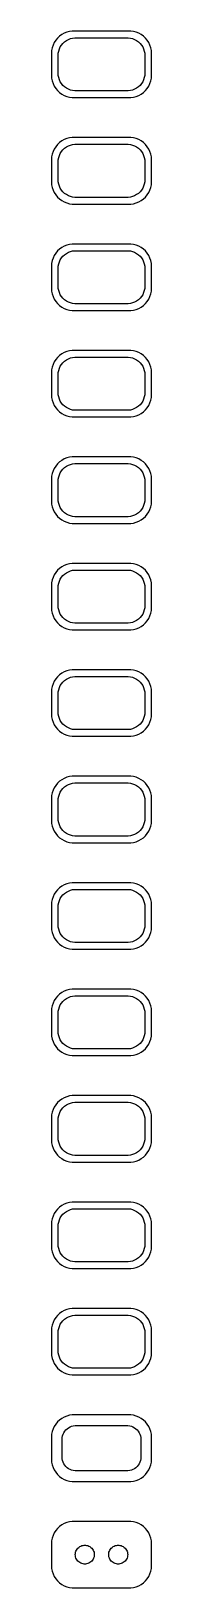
# Model space of a CAD drawing. Header units: metres. Extents: x -11 to 11, y 353 to 703.
import ezdxf

# ---------------------------------------------------------------- set-up
doc = ezdxf.new("R2010")
doc.units = ezdxf.units.M

msp = doc.modelspace()

# ---------------------------------------------------------------- linework, layer by layer
for p, q in [((-9.43712, 702.353), (-9.89484, 701.923)), ((-8.92912, 702.722), (-9.43712, 702.353)), ((-8.37889, 703.024), (-8.92912, 702.722)), ((-7.79507, 703.255), (-8.37889, 703.024)), ((-7.1869, 703.411), (-7.79507, 703.255)), ((-6.56395, 703.49), (-7.1869, 703.411)), ((6.56395, 703.49), (-6.56395, 703.49)), ((-6.49951, 701.929), (-6.00116, 701.992)), ((-6.00116, 701.992), (6.00116, 701.992)), ((6.00116, 701.992), (6.49951, 701.929)), ((7.1869, 703.411), (6.56395, 703.49)), ((7.79507, 703.255), (7.1869, 703.411)), ((8.37889, 703.024), (7.79507, 703.255)), ((8.92912, 702.722), (8.37889, 703.024)), ((9.43712, 702.353), (8.92912, 702.722)), ((9.89484, 701.923), (9.43712, 702.353)), ((-11.2106, 699.127), (-11.25, 698.5)), ((-11.25, 698.5), (-11.25, 693.5)), ((-11.0929, 699.743), (-11.2106, 699.127)), ((-10.8989, 700.341), (-11.0929, 699.743)), ((-10.6315, 700.909), (-10.8989, 700.341)), ((-10.2951, 701.439), (-10.6315, 700.909)), ((-9.89484, 701.923), (-10.2951, 701.439)), ((-9.75, 698), (-9.71844, 698.501)), ((-9.71844, 698.501), (-9.62433, 698.995)), ((-9.62433, 698.995), (-9.4691, 699.472)), ((-9.4691, 699.472), (-9.25522, 699.927)), ((-9.25522, 699.927), (-8.98605, 700.351)), ((-8.98605, 700.351), (-8.66586, 700.738)), ((-8.66586, 700.738), (-8.29968, 701.082)), ((-8.29968, 701.082), (-7.8933, 701.377)), ((-7.8933, 701.377), (-7.45311, 701.619)), ((-7.45311, 701.619), (-6.98605, 701.804)), ((-6.98605, 701.804), (-6.49951, 701.929)), ((6.49951, 701.929), (6.98605, 701.804)), ((6.98605, 701.804), (7.45311, 701.619)), ((7.45311, 701.619), (7.8933, 701.377)), ((7.8933, 701.377), (8.29968, 701.082)), ((8.29968, 701.082), (8.66586, 700.738)), ((8.66586, 700.738), (8.98605, 700.351)), ((8.98605, 700.351), (9.25522, 699.927)), ((9.25522, 699.927), (9.4691, 699.472)), ((9.4691, 699.472), (9.62433, 698.995)), ((9.62433, 698.995), (9.71844, 698.501)), ((9.71844, 698.501), (9.75, 698)), ((10.2951, 701.439), (9.89484, 701.923)), ((10.6315, 700.909), (10.2951, 701.439)), ((10.8989, 700.341), (10.6315, 700.909)), ((11.0929, 699.743), (10.8989, 700.341)), ((11.2106, 699.127), (11.0929, 699.743)), ((11.25, 698.5), (11.2106, 699.127)), ((11.25, 693.5), (11.25, 698.5)), ((-9.75, 694), (-9.75, 698)), ((9.75, 698), (9.75, 694)), ((-11.25, 693.5), (-11.2106, 692.873)), ((-11.2106, 692.873), (-11.0929, 692.257)), ((-11.0929, 692.257), (-10.8989, 691.659)), ((-10.8989, 691.659), (-10.6315, 691.091)), ((-9.71844, 693.499), (-9.75, 694)), ((-9.62433, 693.005), (-9.71844, 693.499)), ((-9.4691, 692.528), (-9.62433, 693.005)), ((-9.25522, 692.073), (-9.4691, 692.528)), ((-8.98605, 691.649), (-9.25522, 692.073)), ((-8.66586, 691.262), (-8.98605, 691.649)), ((8.98605, 691.649), (8.66586, 691.262)), ((9.25522, 692.073), (8.98605, 691.649)), ((9.4691, 692.528), (9.25522, 692.073)), ((9.62433, 693.005), (9.4691, 692.528)), ((9.71844, 693.499), (9.62433, 693.005)), ((9.75, 694), (9.71844, 693.499)), ((10.6315, 691.091), (10.8989, 691.659)), ((10.8989, 691.659), (11.0929, 692.257)), ((11.0929, 692.257), (11.2106, 692.873)), ((11.2106, 692.873), (11.25, 693.5)), ((-10.6315, 691.091), (-10.2951, 690.561)), ((-10.2951, 690.561), (-9.89484, 690.077)), ((-9.89484, 690.077), (-9.43712, 689.647)), ((-9.43712, 689.647), (-8.92912, 689.278)), ((-8.92912, 689.278), (-8.37889, 688.976)), ((-8.29968, 690.918), (-8.66586, 691.262)), ((-8.37889, 688.976), (-7.79507, 688.745)), ((-7.8933, 690.623), (-8.29968, 690.918)), ((-7.45311, 690.381), (-7.8933, 690.623)), ((-7.79507, 688.745), (-7.1869, 688.589)), ((-6.98605, 690.196), (-7.45311, 690.381)), ((-7.1869, 688.589), (-6.56395, 688.51)), ((-6.49951, 690.071), (-6.98605, 690.196)), ((-6.56395, 688.51), (6.56395, 688.51)), ((-6.00116, 690.008), (-6.49951, 690.071)), ((6.00116, 690.008), (-6.00116, 690.008)), ((6.49951, 690.071), (6.00116, 690.008)), ((6.98605, 690.196), (6.49951, 690.071)), ((6.56395, 688.51), (7.1869, 688.589)), ((7.45311, 690.381), (6.98605, 690.196)), ((7.1869, 688.589), (7.79507, 688.745)), ((7.8933, 690.623), (7.45311, 690.381)), ((7.79507, 688.745), (8.37889, 688.976)), ((8.29968, 690.918), (7.8933, 690.623)), ((8.66586, 691.262), (8.29968, 690.918)), ((8.37889, 688.976), (8.92912, 689.278)), ((8.92912, 689.278), (9.43712, 689.647)), ((9.43712, 689.647), (9.89484, 690.077)), ((9.89484, 690.077), (10.2951, 690.561)), ((10.2951, 690.561), (10.6315, 691.091)), ((-10.2951, 677.439), (-10.6315, 676.909)), ((-9.89484, 677.923), (-10.2951, 677.439)), ((-9.43712, 678.353), (-9.89484, 677.923)), ((-8.92912, 678.722), (-9.43712, 678.353)), ((-8.37889, 679.024), (-8.92912, 678.722)), ((-7.79507, 679.255), (-8.37889, 679.024)), ((-7.8933, 677.377), (-7.45311, 677.619)), ((-7.1869, 679.411), (-7.79507, 679.255)), ((-7.45311, 677.619), (-6.98605, 677.804)), ((-6.56395, 679.49), (-7.1869, 679.411)), ((-6.98605, 677.804), (-6.49951, 677.929)), ((6.56395, 679.49), (-6.56395, 679.49)), ((-6.49951, 677.929), (-6.00116, 677.992)), ((-6.00116, 677.992), (6.00116, 677.992)), ((6.00116, 677.992), (6.49951, 677.929)), ((6.49951, 677.929), (6.98605, 677.804)), ((7.1869, 679.411), (6.56395, 679.49)), ((6.98605, 677.804), (7.45311, 677.619)), ((7.79507, 679.255), (7.1869, 679.411)), ((7.45311, 677.619), (7.8933, 677.377)), ((8.37889, 679.024), (7.79507, 679.255)), ((8.92912, 678.722), (8.37889, 679.024)), ((9.43712, 678.353), (8.92912, 678.722)), ((9.89484, 677.923), (9.43712, 678.353)), ((10.2951, 677.439), (9.89484, 677.923)), ((10.6315, 676.909), (10.2951, 677.439)), ((-11.2106, 675.127), (-11.25, 674.5)), ((-11.25, 674.5), (-11.25, 669.5)), ((-11.0929, 675.743), (-11.2106, 675.127)), ((-10.8989, 676.341), (-11.0929, 675.743)), ((-10.6315, 676.909), (-10.8989, 676.341)), ((-9.75, 674), (-9.71844, 674.501)), ((-9.75, 670), (-9.75, 674)), ((-9.71844, 674.501), (-9.62433, 674.995)), ((-9.62433, 674.995), (-9.4691, 675.472)), ((-9.4691, 675.472), (-9.25522, 675.927)), ((-9.25522, 675.927), (-8.98605, 676.351)), ((-8.98605, 676.351), (-8.66586, 676.738)), ((-8.66586, 676.738), (-8.29968, 677.082)), ((-8.29968, 677.082), (-7.8933, 677.377)), ((7.8933, 677.377), (8.29968, 677.082)), ((8.29968, 677.082), (8.66586, 676.738)), ((8.66586, 676.738), (8.98605, 676.351)), ((8.98605, 676.351), (9.25522, 675.927)), ((9.25522, 675.927), (9.4691, 675.472)), ((9.4691, 675.472), (9.62433, 674.995)), ((9.62433, 674.995), (9.71844, 674.501)), ((9.71844, 674.501), (9.75, 674)), ((9.75, 674), (9.75, 670)), ((10.8989, 676.341), (10.6315, 676.909)), ((11.0929, 675.743), (10.8989, 676.341)), ((11.2106, 675.127), (11.0929, 675.743)), ((11.25, 674.5), (11.2106, 675.127)), ((11.25, 669.5), (11.25, 674.5)), ((-11.25, 669.5), (-11.2106, 668.873)), ((-11.2106, 668.873), (-11.0929, 668.257)), ((-11.0929, 668.257), (-10.8989, 667.659)), ((-10.8989, 667.659), (-10.6315, 667.091)), ((-10.6315, 667.091), (-10.2951, 666.561)), ((-9.71844, 669.499), (-9.75, 670)), ((-9.62433, 669.005), (-9.71844, 669.499)), ((-9.4691, 668.528), (-9.62433, 669.005)), ((-9.25522, 668.073), (-9.4691, 668.528)), ((-8.98605, 667.649), (-9.25522, 668.073)), ((-8.66586, 667.262), (-8.98605, 667.649)), ((-8.29968, 666.918), (-8.66586, 667.262)), ((-7.8933, 666.623), (-8.29968, 666.918)), ((8.29968, 666.918), (7.8933, 666.623)), ((8.66586, 667.262), (8.29968, 666.918)), ((8.98605, 667.649), (8.66586, 667.262)), ((9.25522, 668.073), (8.98605, 667.649)), ((9.4691, 668.528), (9.25522, 668.073)), ((9.62433, 669.005), (9.4691, 668.528)), ((9.71844, 669.499), (9.62433, 669.005)), ((9.75, 670), (9.71844, 669.499)), ((10.2951, 666.561), (10.6315, 667.091)), ((10.6315, 667.091), (10.8989, 667.659)), ((10.8989, 667.659), (11.0929, 668.257)), ((11.0929, 668.257), (11.2106, 668.873)), ((11.2106, 668.873), (11.25, 669.5)), ((-10.2951, 666.561), (-9.89484, 666.077)), ((-9.89484, 666.077), (-9.43712, 665.647)), ((-9.43712, 665.647), (-8.92912, 665.278)), ((-8.92912, 665.278), (-8.37889, 664.976)), ((-8.37889, 664.976), (-7.79507, 664.745)), ((-7.45311, 666.381), (-7.8933, 666.623)), ((-7.79507, 664.745), (-7.1869, 664.589)), ((-6.98605, 666.196), (-7.45311, 666.381)), ((-7.1869, 664.589), (-6.56395, 664.51)), ((-6.49951, 666.071), (-6.98605, 666.196)), ((-6.56395, 664.51), (6.56395, 664.51)), ((-6.00116, 666.008), (-6.49951, 666.071)), ((6.00116, 666.008), (-6.00116, 666.008)), ((6.49951, 666.071), (6.00116, 666.008)), ((6.98605, 666.196), (6.49951, 666.071)), ((6.56395, 664.51), (7.1869, 664.589)), ((7.45311, 666.381), (6.98605, 666.196)), ((7.1869, 664.589), (7.79507, 664.745)), ((7.8933, 666.623), (7.45311, 666.381)), ((7.79507, 664.745), (8.37889, 664.976)), ((8.37889, 664.976), (8.92912, 665.278)), ((8.92912, 665.278), (9.43712, 665.647)), ((9.43712, 665.647), (9.89484, 666.077)), ((9.89484, 666.077), (10.2951, 666.561)), ((-10.6315, 652.909), (-10.8989, 652.341)), ((-10.2951, 653.439), (-10.6315, 652.909)), ((-9.89484, 653.923), (-10.2951, 653.439)), ((-9.43712, 654.353), (-9.89484, 653.923)), ((-8.92912, 654.722), (-9.43712, 654.353)), ((-8.37889, 655.024), (-8.92912, 654.722)), ((-8.66586, 652.738), (-8.29968, 653.082)), ((-7.79507, 655.255), (-8.37889, 655.024)), ((-8.29968, 653.082), (-7.8933, 653.377)), ((-7.8933, 653.377), (-7.45311, 653.619)), ((-7.1869, 655.411), (-7.79507, 655.255)), ((-7.45311, 653.619), (-6.98605, 653.804)), ((-6.56395, 655.49), (-7.1869, 655.411)), ((-6.98605, 653.804), (-6.49951, 653.929)), ((6.56395, 655.49), (-6.56395, 655.49)), ((-6.49951, 653.929), (-6.00116, 653.992)), ((-6.00116, 653.992), (6.00116, 653.992)), ((6.00116, 653.992), (6.49951, 653.929)), ((6.49951, 653.929), (6.98605, 653.804)), ((7.1869, 655.411), (6.56395, 655.49)), ((6.98605, 653.804), (7.45311, 653.619)), ((7.79507, 655.255), (7.1869, 655.411)), ((7.45311, 653.619), (7.8933, 653.377)), ((8.37889, 655.024), (7.79507, 655.255)), ((7.8933, 653.377), (8.29968, 653.082)), ((8.29968, 653.082), (8.66586, 652.738)), ((8.92912, 654.722), (8.37889, 655.024)), ((9.43712, 654.353), (8.92912, 654.722)), ((9.89484, 653.923), (9.43712, 654.353)), ((10.2951, 653.439), (9.89484, 653.923)), ((10.6315, 652.909), (10.2951, 653.439)), ((10.8989, 652.341), (10.6315, 652.909)), ((-11.2106, 651.127), (-11.25, 650.5)), ((-11.25, 650.5), (-11.25, 645.5)), ((-11.0929, 651.743), (-11.2106, 651.127)), ((-10.8989, 652.341), (-11.0929, 651.743)), ((-9.75, 650), (-9.71844, 650.501)), ((-9.75, 646), (-9.75, 650)), ((-9.71844, 650.501), (-9.62433, 650.995)), ((-9.62433, 650.995), (-9.4691, 651.472)), ((-9.4691, 651.472), (-9.25522, 651.927)), ((-9.25522, 651.927), (-8.98605, 652.351)), ((-8.98605, 652.351), (-8.66586, 652.738)), ((8.66586, 652.738), (8.98605, 652.351)), ((8.98605, 652.351), (9.25522, 651.927)), ((9.25522, 651.927), (9.4691, 651.472)), ((9.4691, 651.472), (9.62433, 650.995)), ((9.62433, 650.995), (9.71844, 650.501)), ((9.71844, 650.501), (9.75, 650)), ((9.75, 650), (9.75, 646)), ((11.0929, 651.743), (10.8989, 652.341)), ((11.2106, 651.127), (11.0929, 651.743)), ((11.25, 650.5), (11.2106, 651.127)), ((11.25, 645.5), (11.25, 650.5)), ((-9.71844, 645.499), (-9.75, 646)), ((9.75, 646), (9.71844, 645.499)), ((-11.25, 645.5), (-11.2106, 644.873)), ((-11.2106, 644.873), (-11.0929, 644.257)), ((-11.0929, 644.257), (-10.8989, 643.659)), ((-10.8989, 643.659), (-10.6315, 643.091)), ((-10.6315, 643.091), (-10.2951, 642.561)), ((-10.2951, 642.561), (-9.89484, 642.077)), ((-9.62433, 645.005), (-9.71844, 645.499)), ((-9.4691, 644.528), (-9.62433, 645.005)), ((-9.25522, 644.073), (-9.4691, 644.528)), ((-8.98605, 643.649), (-9.25522, 644.073)), ((-8.66586, 643.262), (-8.98605, 643.649)), ((-8.29968, 642.918), (-8.66586, 643.262)), ((-7.8933, 642.623), (-8.29968, 642.918)), ((-7.45311, 642.381), (-7.8933, 642.623)), ((-6.98605, 642.196), (-7.45311, 642.381)), ((7.45311, 642.381), (6.98605, 642.196)), ((7.8933, 642.623), (7.45311, 642.381)), ((8.29968, 642.918), (7.8933, 642.623)), ((8.66586, 643.262), (8.29968, 642.918)), ((8.98605, 643.649), (8.66586, 643.262)), ((9.25522, 644.073), (8.98605, 643.649)), ((9.4691, 644.528), (9.25522, 644.073)), ((9.62433, 645.005), (9.4691, 644.528)), ((9.71844, 645.499), (9.62433, 645.005)), ((9.89484, 642.077), (10.2951, 642.561)), ((10.2951, 642.561), (10.6315, 643.091)), ((10.6315, 643.091), (10.8989, 643.659)), ((10.8989, 643.659), (11.0929, 644.257)), ((11.0929, 644.257), (11.2106, 644.873)), ((11.2106, 644.873), (11.25, 645.5)), ((-9.89484, 642.077), (-9.43712, 641.647)), ((-9.43712, 641.647), (-8.92912, 641.278)), ((-8.92912, 641.278), (-8.37889, 640.976)), ((-8.37889, 640.976), (-7.79507, 640.745)), ((-7.79507, 640.745), (-7.1869, 640.589)), ((-7.1869, 640.589), (-6.56395, 640.51)), ((-6.49951, 642.071), (-6.98605, 642.196)), ((-6.56395, 640.51), (6.56395, 640.51)), ((-6.00116, 642.008), (-6.49951, 642.071)), ((6.00116, 642.008), (-6.00116, 642.008)), ((6.49951, 642.071), (6.00116, 642.008)), ((6.98605, 642.196), (6.49951, 642.071)), ((6.56395, 640.51), (7.1869, 640.589)), ((7.1869, 640.589), (7.79507, 640.745)), ((7.79507, 640.745), (8.37889, 640.976)), ((8.37889, 640.976), (8.92912, 641.278)), ((8.92912, 641.278), (9.43712, 641.647)), ((9.43712, 641.647), (9.89484, 642.077)), ((-10.8989, 628.341), (-11.0929, 627.743)), ((-10.6315, 628.909), (-10.8989, 628.341)), ((-10.2951, 629.439), (-10.6315, 628.909)), ((-9.89484, 629.923), (-10.2951, 629.439)), ((-9.43712, 630.353), (-9.89484, 629.923)), ((-8.92912, 630.722), (-9.43712, 630.353)), ((-9.25522, 627.927), (-8.98605, 628.351)), ((-8.98605, 628.351), (-8.66586, 628.738)), ((-8.37889, 631.024), (-8.92912, 630.722)), ((-8.66586, 628.738), (-8.29968, 629.082)), ((-7.79507, 631.255), (-8.37889, 631.024)), ((-8.29968, 629.082), (-7.8933, 629.377)), ((-7.8933, 629.377), (-7.45311, 629.619)), ((-7.1869, 631.411), (-7.79507, 631.255)), ((-7.45311, 629.619), (-6.98605, 629.804)), ((-6.56395, 631.49), (-7.1869, 631.411)), ((-6.98605, 629.804), (-6.49951, 629.929)), ((6.56395, 631.49), (-6.56395, 631.49)), ((-6.49951, 629.929), (-6.00116, 629.992)), ((-6.00116, 629.992), (6.00116, 629.992)), ((6.00116, 629.992), (6.49951, 629.929)), ((6.49951, 629.929), (6.98605, 629.804)), ((7.1869, 631.411), (6.56395, 631.49)), ((6.98605, 629.804), (7.45311, 629.619)), ((7.79507, 631.255), (7.1869, 631.411)), ((7.45311, 629.619), (7.8933, 629.377)), ((8.37889, 631.024), (7.79507, 631.255)), ((7.8933, 629.377), (8.29968, 629.082)), ((8.29968, 629.082), (8.66586, 628.738)), ((8.92912, 630.722), (8.37889, 631.024)), ((8.66586, 628.738), (8.98605, 628.351)), ((9.43712, 630.353), (8.92912, 630.722)), ((8.98605, 628.351), (9.25522, 627.927)), ((9.89484, 629.923), (9.43712, 630.353)), ((10.2951, 629.439), (9.89484, 629.923)), ((10.6315, 628.909), (10.2951, 629.439)), ((10.8989, 628.341), (10.6315, 628.909)), ((11.0929, 627.743), (10.8989, 628.341)), ((-11.2106, 627.127), (-11.25, 626.5)), ((-11.25, 626.5), (-11.25, 621.5)), ((-11.0929, 627.743), (-11.2106, 627.127)), ((-9.75, 626), (-9.71844, 626.501)), ((-9.75, 622), (-9.75, 626)), ((-9.71844, 626.501), (-9.62433, 626.995)), ((-9.62433, 626.995), (-9.4691, 627.472)), ((-9.4691, 627.472), (-9.25522, 627.927)), ((9.25522, 627.927), (9.4691, 627.472)), ((9.4691, 627.472), (9.62433, 626.995)), ((9.62433, 626.995), (9.71844, 626.501)), ((9.71844, 626.501), (9.75, 626)), ((9.75, 626), (9.75, 622)), ((11.2106, 627.127), (11.0929, 627.743)), ((11.25, 626.5), (11.2106, 627.127)), ((11.25, 621.5), (11.25, 626.5)), ((-11.25, 621.5), (-11.2106, 620.873)), ((-9.71844, 621.499), (-9.75, 622)), ((-9.62433, 621.005), (-9.71844, 621.499)), ((9.71844, 621.499), (9.62433, 621.005)), ((9.75, 622), (9.71844, 621.499)), ((11.2106, 620.873), (11.25, 621.5)), ((-11.2106, 620.873), (-11.0929, 620.257)), ((-11.0929, 620.257), (-10.8989, 619.659)), ((-10.8989, 619.659), (-10.6315, 619.091)), ((-10.6315, 619.091), (-10.2951, 618.561)), ((-10.2951, 618.561), (-9.89484, 618.077)), ((-9.89484, 618.077), (-9.43712, 617.647)), ((-9.4691, 620.528), (-9.62433, 621.005)), ((-9.25522, 620.073), (-9.4691, 620.528)), ((-8.98605, 619.649), (-9.25522, 620.073)), ((-8.66586, 619.262), (-8.98605, 619.649)), ((-8.29968, 618.918), (-8.66586, 619.262)), ((-7.8933, 618.623), (-8.29968, 618.918)), ((-7.45311, 618.381), (-7.8933, 618.623)), ((-6.98605, 618.196), (-7.45311, 618.381)), ((-6.49951, 618.071), (-6.98605, 618.196)), ((-6.00116, 618.008), (-6.49951, 618.071)), ((6.00116, 618.008), (-6.00116, 618.008)), ((6.49951, 618.071), (6.00116, 618.008)), ((6.98605, 618.196), (6.49951, 618.071)), ((7.45311, 618.381), (6.98605, 618.196)), ((7.8933, 618.623), (7.45311, 618.381)), ((8.29968, 618.918), (7.8933, 618.623)), ((8.66586, 619.262), (8.29968, 618.918)), ((8.98605, 619.649), (8.66586, 619.262)), ((9.25522, 620.073), (8.98605, 619.649)), ((9.4691, 620.528), (9.25522, 620.073)), ((9.43712, 617.647), (9.89484, 618.077)), ((9.62433, 621.005), (9.4691, 620.528)), ((9.89484, 618.077), (10.2951, 618.561)), ((10.2951, 618.561), (10.6315, 619.091)), ((10.6315, 619.091), (10.8989, 619.659)), ((10.8989, 619.659), (11.0929, 620.257)), ((11.0929, 620.257), (11.2106, 620.873)), ((-9.43712, 617.647), (-8.92912, 617.278)), ((-8.92912, 617.278), (-8.37889, 616.976)), ((-8.37889, 616.976), (-7.79507, 616.745)), ((-7.79507, 616.745), (-7.1869, 616.589)), ((-7.1869, 616.589), (-6.56395, 616.51)), ((-6.56395, 616.51), (6.56395, 616.51)), ((6.56395, 616.51), (7.1869, 616.589)), ((7.1869, 616.589), (7.79507, 616.745)), ((7.79507, 616.745), (8.37889, 616.976)), ((8.37889, 616.976), (8.92912, 617.278)), ((8.92912, 617.278), (9.43712, 617.647)), ((-7.79507, 607.255), (-8.37889, 607.024)), ((-7.1869, 607.411), (-7.79507, 607.255)), ((-6.56395, 607.49), (-7.1869, 607.411)), ((6.56395, 607.49), (-6.56395, 607.49)), ((7.1869, 607.411), (6.56395, 607.49)), ((7.79507, 607.255), (7.1869, 607.411)), ((8.37889, 607.024), (7.79507, 607.255)), ((-11.0929, 603.743), (-11.2106, 603.127)), ((-10.8989, 604.341), (-11.0929, 603.743)), ((-10.6315, 604.909), (-10.8989, 604.341)), ((-10.2951, 605.439), (-10.6315, 604.909)), ((-9.89484, 605.923), (-10.2951, 605.439)), ((-9.43712, 606.353), (-9.89484, 605.923)), ((-9.4691, 603.472), (-9.25522, 603.927)), ((-8.92912, 606.722), (-9.43712, 606.353)), ((-9.25522, 603.927), (-8.98605, 604.351)), ((-8.98605, 604.351), (-8.66586, 604.738)), ((-8.37889, 607.024), (-8.92912, 606.722)), ((-8.66586, 604.738), (-8.29968, 605.082)), ((-8.29968, 605.082), (-7.8933, 605.377)), ((-7.8933, 605.377), (-7.45311, 605.619)), ((-7.45311, 605.619), (-6.98605, 605.804)), ((-6.98605, 605.804), (-6.49951, 605.929)), ((-6.49951, 605.929), (-6.00116, 605.992)), ((-6.00116, 605.992), (6.00116, 605.992)), ((6.00116, 605.992), (6.49951, 605.929)), ((6.49951, 605.929), (6.98605, 605.804)), ((6.98605, 605.804), (7.45311, 605.619)), ((7.45311, 605.619), (7.8933, 605.377)), ((7.8933, 605.377), (8.29968, 605.082)), ((8.29968, 605.082), (8.66586, 604.738)), ((8.92912, 606.722), (8.37889, 607.024)), ((8.66586, 604.738), (8.98605, 604.351)), ((9.43712, 606.353), (8.92912, 606.722)), ((8.98605, 604.351), (9.25522, 603.927)), ((9.25522, 603.927), (9.4691, 603.472)), ((9.89484, 605.923), (9.43712, 606.353)), ((10.2951, 605.439), (9.89484, 605.923)), ((10.6315, 604.909), (10.2951, 605.439)), ((10.8989, 604.341), (10.6315, 604.909)), ((11.0929, 603.743), (10.8989, 604.341)), ((11.2106, 603.127), (11.0929, 603.743)), ((-11.2106, 603.127), (-11.25, 602.5)), ((-11.25, 602.5), (-11.25, 597.5)), ((-9.75, 602), (-9.71844, 602.501)), ((-9.75, 598), (-9.75, 602)), ((-9.71844, 602.501), (-9.62433, 602.995)), ((-9.62433, 602.995), (-9.4691, 603.472)), ((9.4691, 603.472), (9.62433, 602.995)), ((9.62433, 602.995), (9.71844, 602.501)), ((9.71844, 602.501), (9.75, 602)), ((9.75, 602), (9.75, 598)), ((11.25, 602.5), (11.2106, 603.127)), ((11.25, 597.5), (11.25, 602.5)), ((-11.25, 597.5), (-11.2106, 596.873)), ((-11.2106, 596.873), (-11.0929, 596.257)), ((-9.71844, 597.499), (-9.75, 598)), ((-9.62433, 597.005), (-9.71844, 597.499)), ((-9.4691, 596.528), (-9.62433, 597.005)), ((9.62433, 597.005), (9.4691, 596.528)), ((9.71844, 597.499), (9.62433, 597.005)), ((9.75, 598), (9.71844, 597.499)), ((11.0929, 596.257), (11.2106, 596.873)), ((11.2106, 596.873), (11.25, 597.5)), ((-11.0929, 596.257), (-10.8989, 595.659)), ((-10.8989, 595.659), (-10.6315, 595.091)), ((-10.6315, 595.091), (-10.2951, 594.561)), ((-10.2951, 594.561), (-9.89484, 594.077)), ((-9.89484, 594.077), (-9.43712, 593.647)), ((-9.25522, 596.073), (-9.4691, 596.528)), ((-9.43712, 593.647), (-8.92912, 593.278)), ((-8.98605, 595.649), (-9.25522, 596.073)), ((-8.66586, 595.262), (-8.98605, 595.649)), ((-8.92912, 593.278), (-8.37889, 592.976)), ((-8.29968, 594.918), (-8.66586, 595.262)), ((-7.8933, 594.623), (-8.29968, 594.918)), ((-7.45311, 594.381), (-7.8933, 594.623)), ((-6.98605, 594.196), (-7.45311, 594.381)), ((-6.49951, 594.071), (-6.98605, 594.196)), ((-6.00116, 594.008), (-6.49951, 594.071)), ((6.00116, 594.008), (-6.00116, 594.008)), ((6.49951, 594.071), (6.00116, 594.008)), ((6.98605, 594.196), (6.49951, 594.071)), ((7.45311, 594.381), (6.98605, 594.196)), ((7.8933, 594.623), (7.45311, 594.381)), ((8.29968, 594.918), (7.8933, 594.623)), ((8.66586, 595.262), (8.29968, 594.918)), ((8.37889, 592.976), (8.92912, 593.278)), ((8.98605, 595.649), (8.66586, 595.262)), ((8.92912, 593.278), (9.43712, 593.647)), ((9.25522, 596.073), (8.98605, 595.649)), ((9.4691, 596.528), (9.25522, 596.073)), ((9.43712, 593.647), (9.89484, 594.077)), ((9.89484, 594.077), (10.2951, 594.561)), ((10.2951, 594.561), (10.6315, 595.091)), ((10.6315, 595.091), (10.8989, 595.659)), ((10.8989, 595.659), (11.0929, 596.257)), ((-8.37889, 592.976), (-7.79507, 592.745)), ((-7.79507, 592.745), (-7.1869, 592.589)), ((-7.1869, 592.589), (-6.56395, 592.51)), ((-6.56395, 592.51), (6.56395, 592.51)), ((6.56395, 592.51), (7.1869, 592.589)), ((7.1869, 592.589), (7.79507, 592.745)), ((7.79507, 592.745), (8.37889, 592.976)), ((-8.92912, 582.722), (-9.43712, 582.353)), ((-8.37889, 583.024), (-8.92912, 582.722)), ((-7.79507, 583.255), (-8.37889, 583.024)), ((-7.1869, 583.411), (-7.79507, 583.255)), ((-6.56395, 583.49), (-7.1869, 583.411)), ((6.56395, 583.49), (-6.56395, 583.49)), ((7.1869, 583.411), (6.56395, 583.49)), ((7.79507, 583.255), (7.1869, 583.411)), ((8.37889, 583.024), (7.79507, 583.255)), ((8.92912, 582.722), (8.37889, 583.024)), ((9.43712, 582.353), (8.92912, 582.722)), ((-11.2106, 579.127), (-11.25, 578.5)), ((-11.0929, 579.743), (-11.2106, 579.127)), ((-10.8989, 580.341), (-11.0929, 579.743)), ((-10.6315, 580.909), (-10.8989, 580.341)), ((-10.2951, 581.439), (-10.6315, 580.909)), ((-9.89484, 581.923), (-10.2951, 581.439)), ((-9.43712, 582.353), (-9.89484, 581.923)), ((-9.62433, 578.995), (-9.4691, 579.472)), ((-9.4691, 579.472), (-9.25522, 579.927)), ((-9.25522, 579.927), (-8.98605, 580.351)), ((-8.98605, 580.351), (-8.66586, 580.738)), ((-8.66586, 580.738), (-8.29968, 581.082)), ((-8.29968, 581.082), (-7.8933, 581.377)), ((-7.8933, 581.377), (-7.45311, 581.619)), ((-7.45311, 581.619), (-6.98605, 581.804)), ((-6.98605, 581.804), (-6.49951, 581.929)), ((-6.49951, 581.929), (-6.00116, 581.992)), ((-6.00116, 581.992), (6.00116, 581.992)), ((6.00116, 581.992), (6.49951, 581.929)), ((6.49951, 581.929), (6.98605, 581.804)), ((6.98605, 581.804), (7.45311, 581.619)), ((7.45311, 581.619), (7.8933, 581.377)), ((7.8933, 581.377), (8.29968, 581.082)), ((8.29968, 581.082), (8.66586, 580.738)), ((8.66586, 580.738), (8.98605, 580.351)), ((8.98605, 580.351), (9.25522, 579.927)), ((9.25522, 579.927), (9.4691, 579.472)), ((9.89484, 581.923), (9.43712, 582.353)), ((9.4691, 579.472), (9.62433, 578.995)), ((10.2951, 581.439), (9.89484, 581.923)), ((10.6315, 580.909), (10.2951, 581.439)), ((10.8989, 580.341), (10.6315, 580.909)), ((11.0929, 579.743), (10.8989, 580.341)), ((11.2106, 579.127), (11.0929, 579.743)), ((11.25, 578.5), (11.2106, 579.127)), ((-11.25, 578.5), (-11.25, 573.5)), ((-9.75, 578), (-9.71844, 578.501)), ((-9.75, 574), (-9.75, 578)), ((-9.71844, 578.501), (-9.62433, 578.995)), ((9.62433, 578.995), (9.71844, 578.501)), ((9.71844, 578.501), (9.75, 578)), ((9.75, 578), (9.75, 574)), ((11.25, 573.5), (11.25, 578.5)), ((-11.25, 573.5), (-11.2106, 572.873)), ((-11.2106, 572.873), (-11.0929, 572.257)), ((-11.0929, 572.257), (-10.8989, 571.659)), ((-9.71844, 573.499), (-9.75, 574)), ((-9.62433, 573.005), (-9.71844, 573.499)), ((-9.4691, 572.528), (-9.62433, 573.005)), ((-9.25522, 572.073), (-9.4691, 572.528)), ((9.4691, 572.528), (9.25522, 572.073)), ((9.62433, 573.005), (9.4691, 572.528)), ((9.71844, 573.499), (9.62433, 573.005)), ((9.75, 574), (9.71844, 573.499)), ((10.8989, 571.659), (11.0929, 572.257)), ((11.0929, 572.257), (11.2106, 572.873)), ((11.2106, 572.873), (11.25, 573.5)), ((-10.8989, 571.659), (-10.6315, 571.091)), ((-10.6315, 571.091), (-10.2951, 570.561)), ((-10.2951, 570.561), (-9.89484, 570.077)), ((-9.89484, 570.077), (-9.43712, 569.647)), ((-9.43712, 569.647), (-8.92912, 569.278)), ((-8.98605, 571.649), (-9.25522, 572.073)), ((-8.66586, 571.262), (-8.98605, 571.649)), ((-8.92912, 569.278), (-8.37889, 568.976)), ((-8.29968, 570.918), (-8.66586, 571.262)), ((-8.37889, 568.976), (-7.79507, 568.745)), ((-7.8933, 570.623), (-8.29968, 570.918)), ((-7.45311, 570.381), (-7.8933, 570.623)), ((-7.79507, 568.745), (-7.1869, 568.589)), ((-6.98605, 570.196), (-7.45311, 570.381)), ((-7.1869, 568.589), (-6.56395, 568.51)), ((-6.49951, 570.071), (-6.98605, 570.196)), ((-6.00116, 570.008), (-6.49951, 570.071)), ((6.00116, 570.008), (-6.00116, 570.008)), ((6.49951, 570.071), (6.00116, 570.008)), ((6.98605, 570.196), (6.49951, 570.071)), ((6.56395, 568.51), (7.1869, 568.589)), ((7.45311, 570.381), (6.98605, 570.196)), ((7.1869, 568.589), (7.79507, 568.745)), ((7.8933, 570.623), (7.45311, 570.381)), ((7.79507, 568.745), (8.37889, 568.976)), ((8.29968, 570.918), (7.8933, 570.623)), ((8.66586, 571.262), (8.29968, 570.918)), ((8.37889, 568.976), (8.92912, 569.278)), ((8.98605, 571.649), (8.66586, 571.262)), ((8.92912, 569.278), (9.43712, 569.647)), ((9.25522, 572.073), (8.98605, 571.649)), ((9.43712, 569.647), (9.89484, 570.077)), ((9.89484, 570.077), (10.2951, 570.561)), ((10.2951, 570.561), (10.6315, 571.091)), ((10.6315, 571.091), (10.8989, 571.659)), ((-6.56395, 568.51), (6.56395, 568.51)), ((-9.43712, 558.353), (-9.89484, 557.923)), ((-8.92912, 558.722), (-9.43712, 558.353)), ((-8.37889, 559.024), (-8.92912, 558.722)), ((-7.79507, 559.255), (-8.37889, 559.024)), ((-7.1869, 559.411), (-7.79507, 559.255)), ((-6.56395, 559.49), (-7.1869, 559.411)), ((6.56395, 559.49), (-6.56395, 559.49)), ((7.1869, 559.411), (6.56395, 559.49)), ((7.79507, 559.255), (7.1869, 559.411)), ((8.37889, 559.024), (7.79507, 559.255)), ((8.92912, 558.722), (8.37889, 559.024)), ((9.43712, 558.353), (8.92912, 558.722)), ((9.89484, 557.923), (9.43712, 558.353)), ((-11.2106, 555.127), (-11.25, 554.5)), ((-11.0929, 555.743), (-11.2106, 555.127)), ((-10.8989, 556.341), (-11.0929, 555.743)), ((-10.6315, 556.909), (-10.8989, 556.341)), ((-10.2951, 557.439), (-10.6315, 556.909)), ((-9.89484, 557.923), (-10.2951, 557.439)), ((-9.71844, 554.501), (-9.62433, 554.995)), ((-9.62433, 554.995), (-9.4691, 555.472)), ((-9.4691, 555.472), (-9.25522, 555.927)), ((-9.25522, 555.927), (-8.98605, 556.351)), ((-8.98605, 556.351), (-8.66586, 556.738)), ((-8.66586, 556.738), (-8.29968, 557.082)), ((-8.29968, 557.082), (-7.8933, 557.377)), ((-7.8933, 557.377), (-7.45311, 557.619)), ((-7.45311, 557.619), (-6.98605, 557.804)), ((-6.98605, 557.804), (-6.49951, 557.929)), ((-6.49951, 557.929), (-6.00116, 557.992)), ((-6.00116, 557.992), (6.00116, 557.992)), ((6.00116, 557.992), (6.49951, 557.929)), ((6.49951, 557.929), (6.98605, 557.804)), ((6.98605, 557.804), (7.45311, 557.619)), ((7.45311, 557.619), (7.8933, 557.377)), ((7.8933, 557.377), (8.29968, 557.082)), ((8.29968, 557.082), (8.66586, 556.738)), ((8.66586, 556.738), (8.98605, 556.351)), ((8.98605, 556.351), (9.25522, 555.927)), ((9.25522, 555.927), (9.4691, 555.472)), ((9.4691, 555.472), (9.62433, 554.995)), ((9.62433, 554.995), (9.71844, 554.501)), ((10.2951, 557.439), (9.89484, 557.923)), ((10.6315, 556.909), (10.2951, 557.439)), ((10.8989, 556.341), (10.6315, 556.909)), ((11.0929, 555.743), (10.8989, 556.341)), ((11.2106, 555.127), (11.0929, 555.743)), ((11.25, 554.5), (11.2106, 555.127)), ((-11.25, 554.5), (-11.25, 549.5)), ((-9.75, 554), (-9.71844, 554.501)), ((-9.75, 550), (-9.75, 554)), ((9.71844, 554.501), (9.75, 554)), ((9.75, 554), (9.75, 550)), ((11.25, 549.5), (11.25, 554.5)), ((-11.25, 549.5), (-11.2106, 548.873)), ((-11.2106, 548.873), (-11.0929, 548.257)), ((-11.0929, 548.257), (-10.8989, 547.659)), ((-10.8989, 547.659), (-10.6315, 547.091)), ((-9.71844, 549.499), (-9.75, 550)), ((-9.62433, 549.005), (-9.71844, 549.499)), ((-9.4691, 548.528), (-9.62433, 549.005)), ((-9.25522, 548.073), (-9.4691, 548.528)), ((-8.98605, 547.649), (-9.25522, 548.073)), ((-8.66586, 547.262), (-8.98605, 547.649)), ((8.98605, 547.649), (8.66586, 547.262)), ((9.25522, 548.073), (8.98605, 547.649)), ((9.4691, 548.528), (9.25522, 548.073)), ((9.62433, 549.005), (9.4691, 548.528)), ((9.71844, 549.499), (9.62433, 549.005)), ((9.75, 550), (9.71844, 549.499)), ((10.6315, 547.091), (10.8989, 547.659)), ((10.8989, 547.659), (11.0929, 548.257)), ((11.0929, 548.257), (11.2106, 548.873)), ((11.2106, 548.873), (11.25, 549.5)), ((-10.6315, 547.091), (-10.2951, 546.561)), ((-10.2951, 546.561), (-9.89484, 546.077)), ((-9.89484, 546.077), (-9.43712, 545.647)), ((-9.43712, 545.647), (-8.92912, 545.278)), ((-8.92912, 545.278), (-8.37889, 544.976)), ((-8.29968, 546.918), (-8.66586, 547.262)), ((-8.37889, 544.976), (-7.79507, 544.745)), ((-7.8933, 546.623), (-8.29968, 546.918)), ((-7.45311, 546.381), (-7.8933, 546.623)), ((-7.79507, 544.745), (-7.1869, 544.589)), ((-6.98605, 546.196), (-7.45311, 546.381)), ((-7.1869, 544.589), (-6.56395, 544.51)), ((-6.49951, 546.071), (-6.98605, 546.196)), ((-6.56395, 544.51), (6.56395, 544.51)), ((-6.00116, 546.008), (-6.49951, 546.071)), ((6.00116, 546.008), (-6.00116, 546.008)), ((6.49951, 546.071), (6.00116, 546.008)), ((6.98605, 546.196), (6.49951, 546.071)), ((6.56395, 544.51), (7.1869, 544.589)), ((7.45311, 546.381), (6.98605, 546.196)), ((7.1869, 544.589), (7.79507, 544.745)), ((7.8933, 546.623), (7.45311, 546.381)), ((7.79507, 544.745), (8.37889, 544.976)), ((8.29968, 546.918), (7.8933, 546.623)), ((8.66586, 547.262), (8.29968, 546.918)), ((8.37889, 544.976), (8.92912, 545.278)), ((8.92912, 545.278), (9.43712, 545.647)), ((9.43712, 545.647), (9.89484, 546.077)), ((9.89484, 546.077), (10.2951, 546.561)), ((10.2951, 546.561), (10.6315, 547.091)), ((-9.89484, 533.923), (-10.2951, 533.439)), ((-9.43712, 534.353), (-9.89484, 533.923)), ((-8.92912, 534.722), (-9.43712, 534.353)), ((-8.37889, 535.024), (-8.92912, 534.722)), ((-7.79507, 535.255), (-8.37889, 535.024)), ((-7.8933, 533.377), (-7.45311, 533.619)), ((-7.1869, 535.411), (-7.79507, 535.255)), ((-7.45311, 533.619), (-6.98605, 533.804)), ((-6.56395, 535.49), (-7.1869, 535.411)), ((-6.98605, 533.804), (-6.49951, 533.929)), ((6.56395, 535.49), (-6.56395, 535.49)), ((-6.49951, 533.929), (-6.00116, 533.992)), ((-6.00116, 533.992), (6.00116, 533.992)), ((6.00116, 533.992), (6.49951, 533.929)), ((6.49951, 533.929), (6.98605, 533.804)), ((7.1869, 535.411), (6.56395, 535.49)), ((6.98605, 533.804), (7.45311, 533.619)), ((7.79507, 535.255), (7.1869, 535.411)), ((7.45311, 533.619), (7.8933, 533.377)), ((8.37889, 535.024), (7.79507, 535.255)), ((8.92912, 534.722), (8.37889, 535.024)), ((9.43712, 534.353), (8.92912, 534.722)), ((9.89484, 533.923), (9.43712, 534.353)), ((10.2951, 533.439), (9.89484, 533.923)), ((-11.2106, 531.127), (-11.25, 530.5)), ((-11.25, 530.5), (-11.25, 525.5)), ((-11.0929, 531.743), (-11.2106, 531.127)), ((-10.8989, 532.341), (-11.0929, 531.743)), ((-10.6315, 532.909), (-10.8989, 532.341)), ((-10.2951, 533.439), (-10.6315, 532.909)), ((-9.75, 530), (-9.71844, 530.501)), ((-9.75, 526), (-9.75, 530)), ((-9.71844, 530.501), (-9.62433, 530.995)), ((-9.62433, 530.995), (-9.4691, 531.472)), ((-9.4691, 531.472), (-9.25522, 531.927)), ((-9.25522, 531.927), (-8.98605, 532.351)), ((-8.98605, 532.351), (-8.66586, 532.738)), ((-8.66586, 532.738), (-8.29968, 533.082)), ((-8.29968, 533.082), (-7.8933, 533.377)), ((7.8933, 533.377), (8.29968, 533.082)), ((8.29968, 533.082), (8.66586, 532.738)), ((8.66586, 532.738), (8.98605, 532.351)), ((8.98605, 532.351), (9.25522, 531.927)), ((9.25522, 531.927), (9.4691, 531.472)), ((9.4691, 531.472), (9.62433, 530.995)), ((9.62433, 530.995), (9.71844, 530.501)), ((9.71844, 530.501), (9.75, 530)), ((9.75, 530), (9.75, 526)), ((10.6315, 532.909), (10.2951, 533.439)), ((10.8989, 532.341), (10.6315, 532.909)), ((11.0929, 531.743), (10.8989, 532.341)), ((11.2106, 531.127), (11.0929, 531.743)), ((11.25, 530.5), (11.2106, 531.127)), ((11.25, 525.5), (11.25, 530.5)), ((-11.25, 525.5), (-11.2106, 524.873)), ((-11.2106, 524.873), (-11.0929, 524.257)), ((-11.0929, 524.257), (-10.8989, 523.659)), ((-10.8989, 523.659), (-10.6315, 523.091)), ((-10.6315, 523.091), (-10.2951, 522.561)), ((-9.71844, 525.499), (-9.75, 526)), ((-9.62433, 525.005), (-9.71844, 525.499)), ((-9.4691, 524.528), (-9.62433, 525.005)), ((-9.25522, 524.073), (-9.4691, 524.528)), ((-8.98605, 523.649), (-9.25522, 524.073)), ((-8.66586, 523.262), (-8.98605, 523.649)), ((-8.29968, 522.918), (-8.66586, 523.262)), ((8.66586, 523.262), (8.29968, 522.918)), ((8.98605, 523.649), (8.66586, 523.262)), ((9.25522, 524.073), (8.98605, 523.649)), ((9.4691, 524.528), (9.25522, 524.073)), ((9.62433, 525.005), (9.4691, 524.528)), ((9.71844, 525.499), (9.62433, 525.005)), ((9.75, 526), (9.71844, 525.499)), ((10.2951, 522.561), (10.6315, 523.091)), ((10.6315, 523.091), (10.8989, 523.659)), ((10.8989, 523.659), (11.0929, 524.257)), ((11.0929, 524.257), (11.2106, 524.873)), ((11.2106, 524.873), (11.25, 525.5)), ((-10.2951, 522.561), (-9.89484, 522.077)), ((-9.89484, 522.077), (-9.43712, 521.647)), ((-9.43712, 521.647), (-8.92912, 521.278)), ((-8.92912, 521.278), (-8.37889, 520.976)), ((-8.37889, 520.976), (-7.79507, 520.745)), ((-7.8933, 522.623), (-8.29968, 522.918)), ((-7.45311, 522.381), (-7.8933, 522.623)), ((-7.79507, 520.745), (-7.1869, 520.589)), ((-6.98605, 522.196), (-7.45311, 522.381)), ((-7.1869, 520.589), (-6.56395, 520.51)), ((-6.49951, 522.071), (-6.98605, 522.196)), ((-6.56395, 520.51), (6.56395, 520.51)), ((-6.00116, 522.008), (-6.49951, 522.071)), ((6.00116, 522.008), (-6.00116, 522.008)), ((6.49951, 522.071), (6.00116, 522.008)), ((6.98605, 522.196), (6.49951, 522.071)), ((6.56395, 520.51), (7.1869, 520.589)), ((7.45311, 522.381), (6.98605, 522.196)), ((7.1869, 520.589), (7.79507, 520.745)), ((7.8933, 522.623), (7.45311, 522.381)), ((7.79507, 520.745), (8.37889, 520.976)), ((8.29968, 522.918), (7.8933, 522.623)), ((8.37889, 520.976), (8.92912, 521.278)), ((8.92912, 521.278), (9.43712, 521.647)), ((9.43712, 521.647), (9.89484, 522.077)), ((9.89484, 522.077), (10.2951, 522.561)), ((-10.2951, 509.439), (-10.6315, 508.909)), ((-9.89484, 509.923), (-10.2951, 509.439)), ((-9.43712, 510.353), (-9.89484, 509.923)), ((-8.92912, 510.722), (-9.43712, 510.353)), ((-8.37889, 511.024), (-8.92912, 510.722)), ((-8.66586, 508.738), (-8.29968, 509.082)), ((-7.79507, 511.255), (-8.37889, 511.024)), ((-8.29968, 509.082), (-7.8933, 509.377)), ((-7.8933, 509.377), (-7.45311, 509.619)), ((-7.1869, 511.411), (-7.79507, 511.255)), ((-7.45311, 509.619), (-6.98605, 509.804)), ((-6.56395, 511.49), (-7.1869, 511.411)), ((-6.98605, 509.804), (-6.49951, 509.929)), ((6.56395, 511.49), (-6.56395, 511.49)), ((-6.49951, 509.929), (-6.00116, 509.992)), ((-6.00116, 509.992), (6.00116, 509.992)), ((6.00116, 509.992), (6.49951, 509.929)), ((6.49951, 509.929), (6.98605, 509.804)), ((7.1869, 511.411), (6.56395, 511.49)), ((6.98605, 509.804), (7.45311, 509.619)), ((7.79507, 511.255), (7.1869, 511.411)), ((7.45311, 509.619), (7.8933, 509.377)), ((8.37889, 511.024), (7.79507, 511.255)), ((7.8933, 509.377), (8.29968, 509.082)), ((8.29968, 509.082), (8.66586, 508.738)), ((8.92912, 510.722), (8.37889, 511.024)), ((9.43712, 510.353), (8.92912, 510.722)), ((9.89484, 509.923), (9.43712, 510.353)), ((10.2951, 509.439), (9.89484, 509.923)), ((10.6315, 508.909), (10.2951, 509.439)), ((-11.2106, 507.127), (-11.25, 506.5)), ((-11.25, 506.5), (-11.25, 501.5)), ((-11.0929, 507.743), (-11.2106, 507.127)), ((-10.8989, 508.341), (-11.0929, 507.743)), ((-10.6315, 508.909), (-10.8989, 508.341)), ((-9.75, 506), (-9.71844, 506.501)), ((-9.75, 502), (-9.75, 506)), ((-9.71844, 506.501), (-9.62433, 506.995)), ((-9.62433, 506.995), (-9.4691, 507.472)), ((-9.4691, 507.472), (-9.25522, 507.927)), ((-9.25522, 507.927), (-8.98605, 508.351)), ((-8.98605, 508.351), (-8.66586, 508.738)), ((8.66586, 508.738), (8.98605, 508.351)), ((8.98605, 508.351), (9.25522, 507.927)), ((9.25522, 507.927), (9.4691, 507.472)), ((9.4691, 507.472), (9.62433, 506.995)), ((9.62433, 506.995), (9.71844, 506.501)), ((9.71844, 506.501), (9.75, 506)), ((9.75, 506), (9.75, 502)), ((10.8989, 508.341), (10.6315, 508.909)), ((11.0929, 507.743), (10.8989, 508.341)), ((11.2106, 507.127), (11.0929, 507.743)), ((11.25, 506.5), (11.2106, 507.127)), ((11.25, 501.5), (11.25, 506.5)), ((-9.71844, 501.499), (-9.75, 502)), ((9.75, 502), (9.71844, 501.499)), ((-11.25, 501.5), (-11.2106, 500.873)), ((-11.2106, 500.873), (-11.0929, 500.257)), ((-11.0929, 500.257), (-10.8989, 499.659)), ((-10.8989, 499.659), (-10.6315, 499.091)), ((-10.6315, 499.091), (-10.2951, 498.561)), ((-10.2951, 498.561), (-9.89484, 498.077)), ((-9.62433, 501.005), (-9.71844, 501.499)), ((-9.4691, 500.528), (-9.62433, 501.005)), ((-9.25522, 500.073), (-9.4691, 500.528)), ((-8.98605, 499.649), (-9.25522, 500.073)), ((-8.66586, 499.262), (-8.98605, 499.649)), ((-8.29968, 498.918), (-8.66586, 499.262)), ((-7.8933, 498.623), (-8.29968, 498.918)), ((-7.45311, 498.381), (-7.8933, 498.623)), ((7.8933, 498.623), (7.45311, 498.381)), ((8.29968, 498.918), (7.8933, 498.623)), ((8.66586, 499.262), (8.29968, 498.918)), ((8.98605, 499.649), (8.66586, 499.262)), ((9.25522, 500.073), (8.98605, 499.649)), ((9.4691, 500.528), (9.25522, 500.073)), ((9.62433, 501.005), (9.4691, 500.528)), ((9.71844, 501.499), (9.62433, 501.005)), ((9.89484, 498.077), (10.2951, 498.561)), ((10.2951, 498.561), (10.6315, 499.091)), ((10.6315, 499.091), (10.8989, 499.659)), ((10.8989, 499.659), (11.0929, 500.257)), ((11.0929, 500.257), (11.2106, 500.873)), ((11.2106, 500.873), (11.25, 501.5)), ((-9.89484, 498.077), (-9.43712, 497.647)), ((-9.43712, 497.647), (-8.92912, 497.278)), ((-8.92912, 497.278), (-8.37889, 496.976)), ((-8.37889, 496.976), (-7.79507, 496.745)), ((-7.79507, 496.745), (-7.1869, 496.589)), ((-6.98605, 498.196), (-7.45311, 498.381)), ((-7.1869, 496.589), (-6.56395, 496.51)), ((-6.49951, 498.071), (-6.98605, 498.196)), ((-6.56395, 496.51), (6.56395, 496.51)), ((-6.00116, 498.008), (-6.49951, 498.071)), ((6.00116, 498.008), (-6.00116, 498.008)), ((6.49951, 498.071), (6.00116, 498.008)), ((6.98605, 498.196), (6.49951, 498.071)), ((6.56395, 496.51), (7.1869, 496.589)), ((7.45311, 498.381), (6.98605, 498.196)), ((7.1869, 496.589), (7.79507, 496.745)), ((7.79507, 496.745), (8.37889, 496.976)), ((8.37889, 496.976), (8.92912, 497.278)), ((8.92912, 497.278), (9.43712, 497.647)), ((9.43712, 497.647), (9.89484, 498.077)), ((-10.6315, 484.909), (-10.8989, 484.341)), ((-10.2951, 485.439), (-10.6315, 484.909)), ((-9.89484, 485.923), (-10.2951, 485.439)), ((-9.43712, 486.353), (-9.89484, 485.923)), ((-8.92912, 486.722), (-9.43712, 486.353)), ((-8.98605, 484.351), (-8.66586, 484.738)), ((-8.37889, 487.024), (-8.92912, 486.722)), ((-8.66586, 484.738), (-8.29968, 485.082)), ((-7.79507, 487.255), (-8.37889, 487.024)), ((-8.29968, 485.082), (-7.8933, 485.377)), ((-7.8933, 485.377), (-7.45311, 485.619)), ((-7.1869, 487.411), (-7.79507, 487.255)), ((-7.45311, 485.619), (-6.98605, 485.804)), ((-6.56395, 487.49), (-7.1869, 487.411)), ((-6.98605, 485.804), (-6.49951, 485.929)), ((6.56395, 487.49), (-6.56395, 487.49)), ((-6.49951, 485.929), (-6.00116, 485.992)), ((-6.00116, 485.992), (6.00116, 485.992)), ((6.00116, 485.992), (6.49951, 485.929)), ((6.49951, 485.929), (6.98605, 485.804)), ((7.1869, 487.411), (6.56395, 487.49)), ((6.98605, 485.804), (7.45311, 485.619)), ((7.79507, 487.255), (7.1869, 487.411)), ((7.45311, 485.619), (7.8933, 485.377)), ((8.37889, 487.024), (7.79507, 487.255)), ((7.8933, 485.377), (8.29968, 485.082)), ((8.29968, 485.082), (8.66586, 484.738)), ((8.92912, 486.722), (8.37889, 487.024)), ((8.66586, 484.738), (8.98605, 484.351)), ((9.43712, 486.353), (8.92912, 486.722)), ((9.89484, 485.923), (9.43712, 486.353)), ((10.2951, 485.439), (9.89484, 485.923)), ((10.6315, 484.909), (10.2951, 485.439)), ((10.8989, 484.341), (10.6315, 484.909)), ((-11.2106, 483.127), (-11.25, 482.5)), ((-11.25, 482.5), (-11.25, 477.5)), ((-11.0929, 483.743), (-11.2106, 483.127)), ((-10.8989, 484.341), (-11.0929, 483.743)), ((-9.75, 482), (-9.71844, 482.501)), ((-9.75, 478), (-9.75, 482)), ((-9.71844, 482.501), (-9.62433, 482.995)), ((-9.62433, 482.995), (-9.4691, 483.472)), ((-9.4691, 483.472), (-9.25522, 483.927)), ((-9.25522, 483.927), (-8.98605, 484.351)), ((8.98605, 484.351), (9.25522, 483.927)), ((9.25522, 483.927), (9.4691, 483.472)), ((9.4691, 483.472), (9.62433, 482.995)), ((9.62433, 482.995), (9.71844, 482.501)), ((9.71844, 482.501), (9.75, 482)), ((9.75, 482), (9.75, 478)), ((11.0929, 483.743), (10.8989, 484.341)), ((11.2106, 483.127), (11.0929, 483.743)), ((11.25, 482.5), (11.2106, 483.127)), ((11.25, 477.5), (11.25, 482.5)), ((-11.25, 477.5), (-11.2106, 476.873)), ((-9.71844, 477.499), (-9.75, 478)), ((-9.62433, 477.005), (-9.71844, 477.499)), ((9.71844, 477.499), (9.62433, 477.005)), ((9.75, 478), (9.71844, 477.499)), ((11.2106, 476.873), (11.25, 477.5)), ((-11.2106, 476.873), (-11.0929, 476.257)), ((-11.0929, 476.257), (-10.8989, 475.659)), ((-10.8989, 475.659), (-10.6315, 475.091)), ((-10.6315, 475.091), (-10.2951, 474.561)), ((-10.2951, 474.561), (-9.89484, 474.077)), ((-9.89484, 474.077), (-9.43712, 473.647)), ((-9.4691, 476.528), (-9.62433, 477.005)), ((-9.25522, 476.073), (-9.4691, 476.528)), ((-8.98605, 475.649), (-9.25522, 476.073)), ((-8.66586, 475.262), (-8.98605, 475.649)), ((-8.29968, 474.918), (-8.66586, 475.262)), ((-7.8933, 474.623), (-8.29968, 474.918)), ((-7.45311, 474.381), (-7.8933, 474.623)), ((-6.98605, 474.196), (-7.45311, 474.381)), ((-6.49951, 474.071), (-6.98605, 474.196)), ((-6.00116, 474.008), (-6.49951, 474.071)), ((6.00116, 474.008), (-6.00116, 474.008)), ((6.49951, 474.071), (6.00116, 474.008)), ((6.98605, 474.196), (6.49951, 474.071)), ((7.45311, 474.381), (6.98605, 474.196)), ((7.8933, 474.623), (7.45311, 474.381)), ((8.29968, 474.918), (7.8933, 474.623)), ((8.66586, 475.262), (8.29968, 474.918)), ((8.98605, 475.649), (8.66586, 475.262)), ((9.25522, 476.073), (8.98605, 475.649)), ((9.4691, 476.528), (9.25522, 476.073)), ((9.43712, 473.647), (9.89484, 474.077)), ((9.62433, 477.005), (9.4691, 476.528)), ((9.89484, 474.077), (10.2951, 474.561)), ((10.2951, 474.561), (10.6315, 475.091)), ((10.6315, 475.091), (10.8989, 475.659)), ((10.8989, 475.659), (11.0929, 476.257)), ((11.0929, 476.257), (11.2106, 476.873)), ((-9.43712, 473.647), (-8.92912, 473.278)), ((-8.92912, 473.278), (-8.37889, 472.976)), ((-8.37889, 472.976), (-7.79507, 472.745)), ((-7.79507, 472.745), (-7.1869, 472.589)), ((-7.1869, 472.589), (-6.56395, 472.51)), ((-6.56395, 472.51), (6.56395, 472.51)), ((6.56395, 472.51), (7.1869, 472.589)), ((7.1869, 472.589), (7.79507, 472.745)), ((7.79507, 472.745), (8.37889, 472.976)), ((8.37889, 472.976), (8.92912, 473.278)), ((8.92912, 473.278), (9.43712, 473.647)), ((-7.1869, 463.411), (-7.79507, 463.255)), ((-6.56395, 463.49), (-7.1869, 463.411)), ((6.56395, 463.49), (-6.56395, 463.49)), ((7.1869, 463.411), (6.56395, 463.49)), ((7.79507, 463.255), (7.1869, 463.411)), ((-10.8989, 460.341), (-11.0929, 459.743)), ((-10.6315, 460.909), (-10.8989, 460.341)), ((-10.2951, 461.439), (-10.6315, 460.909)), ((-9.89484, 461.923), (-10.2951, 461.439)), ((-9.43712, 462.353), (-9.89484, 461.923)), ((-9.4691, 459.472), (-9.25522, 459.927)), ((-8.92912, 462.722), (-9.43712, 462.353)), ((-9.25522, 459.927), (-8.98605, 460.351)), ((-8.98605, 460.351), (-8.66586, 460.738)), ((-8.37889, 463.024), (-8.92912, 462.722)), ((-8.66586, 460.738), (-8.29968, 461.082)), ((-7.79507, 463.255), (-8.37889, 463.024)), ((-8.29968, 461.082), (-7.8933, 461.377)), ((-7.8933, 461.377), (-7.45311, 461.619)), ((-7.45311, 461.619), (-6.98605, 461.804)), ((-6.98605, 461.804), (-6.49951, 461.929)), ((-6.49951, 461.929), (-6.00116, 461.992)), ((-6.00116, 461.992), (6.00116, 461.992)), ((6.00116, 461.992), (6.49951, 461.929)), ((6.49951, 461.929), (6.98605, 461.804)), ((6.98605, 461.804), (7.45311, 461.619)), ((7.45311, 461.619), (7.8933, 461.377)), ((8.37889, 463.024), (7.79507, 463.255)), ((7.8933, 461.377), (8.29968, 461.082)), ((8.29968, 461.082), (8.66586, 460.738)), ((8.92912, 462.722), (8.37889, 463.024)), ((8.66586, 460.738), (8.98605, 460.351)), ((9.43712, 462.353), (8.92912, 462.722)), ((8.98605, 460.351), (9.25522, 459.927)), ((9.25522, 459.927), (9.4691, 459.472)), ((9.89484, 461.923), (9.43712, 462.353)), ((10.2951, 461.439), (9.89484, 461.923)), ((10.6315, 460.909), (10.2951, 461.439)), ((10.8989, 460.341), (10.6315, 460.909)), ((11.0929, 459.743), (10.8989, 460.341)), ((-11.2106, 459.127), (-11.25, 458.5)), ((-11.25, 458.5), (-11.25, 453.5)), ((-11.0929, 459.743), (-11.2106, 459.127)), ((-9.75, 458), (-9.71844, 458.501)), ((-9.75, 454), (-9.75, 458)), ((-9.71844, 458.501), (-9.62433, 458.995)), ((-9.62433, 458.995), (-9.4691, 459.472)), ((9.4691, 459.472), (9.62433, 458.995)), ((9.62433, 458.995), (9.71844, 458.501)), ((9.71844, 458.501), (9.75, 458)), ((9.75, 458), (9.75, 454)), ((11.2106, 459.127), (11.0929, 459.743)), ((11.25, 458.5), (11.2106, 459.127)), ((11.25, 453.5), (11.25, 458.5)), ((-11.25, 453.5), (-11.2106, 452.873)), ((-11.2106, 452.873), (-11.0929, 452.257)), ((-9.71844, 453.499), (-9.75, 454)), ((-9.62433, 453.005), (-9.71844, 453.499)), ((-9.4691, 452.528), (-9.62433, 453.005)), ((9.62433, 453.005), (9.4691, 452.528)), ((9.71844, 453.499), (9.62433, 453.005)), ((9.75, 454), (9.71844, 453.499)), ((11.0929, 452.257), (11.2106, 452.873)), ((11.2106, 452.873), (11.25, 453.5)), ((-11.0929, 452.257), (-10.8989, 451.659)), ((-10.8989, 451.659), (-10.6315, 451.091)), ((-10.6315, 451.091), (-10.2951, 450.561)), ((-10.2951, 450.561), (-9.89484, 450.077)), ((-9.89484, 450.077), (-9.43712, 449.647)), ((-9.25522, 452.073), (-9.4691, 452.528)), ((-9.43712, 449.647), (-8.92912, 449.278)), ((-8.98605, 451.649), (-9.25522, 452.073)), ((-8.66586, 451.262), (-8.98605, 451.649)), ((-8.92912, 449.278), (-8.37889, 448.976)), ((-8.29968, 450.918), (-8.66586, 451.262)), ((-7.8933, 450.623), (-8.29968, 450.918)), ((-7.45311, 450.381), (-7.8933, 450.623)), ((-6.98605, 450.196), (-7.45311, 450.381)), ((-6.49951, 450.071), (-6.98605, 450.196)), ((-6.00116, 450.008), (-6.49951, 450.071)), ((6.00116, 450.008), (-6.00116, 450.008)), ((6.49951, 450.071), (6.00116, 450.008)), ((6.98605, 450.196), (6.49951, 450.071)), ((7.45311, 450.381), (6.98605, 450.196)), ((7.8933, 450.623), (7.45311, 450.381)), ((8.29968, 450.918), (7.8933, 450.623)), ((8.66586, 451.262), (8.29968, 450.918)), ((8.37889, 448.976), (8.92912, 449.278)), ((8.98605, 451.649), (8.66586, 451.262)), ((8.92912, 449.278), (9.43712, 449.647)), ((9.25522, 452.073), (8.98605, 451.649)), ((9.4691, 452.528), (9.25522, 452.073)), ((9.43712, 449.647), (9.89484, 450.077)), ((9.89484, 450.077), (10.2951, 450.561)), ((10.2951, 450.561), (10.6315, 451.091)), ((10.6315, 451.091), (10.8989, 451.659)), ((10.8989, 451.659), (11.0929, 452.257)), ((-8.37889, 448.976), (-7.79507, 448.745)), ((-7.79507, 448.745), (-7.1869, 448.589)), ((-7.1869, 448.589), (-6.56395, 448.51)), ((-6.56395, 448.51), (6.56395, 448.51)), ((6.56395, 448.51), (7.1869, 448.589)), ((7.1869, 448.589), (7.79507, 448.745)), ((7.79507, 448.745), (8.37889, 448.976)), ((-8.37889, 439.024), (-8.92912, 438.722)), ((-7.79507, 439.255), (-8.37889, 439.024)), ((-7.1869, 439.411), (-7.79507, 439.255)), ((-6.56395, 439.49), (-7.1869, 439.411)), ((6.56395, 439.49), (-6.56395, 439.49)), ((7.1869, 439.411), (6.56395, 439.49)), ((7.79507, 439.255), (7.1869, 439.411)), ((8.37889, 439.024), (7.79507, 439.255)), ((8.92912, 438.722), (8.37889, 439.024)), ((-11.0929, 435.743), (-11.2106, 435.127)), ((-10.8989, 436.341), (-11.0929, 435.743)), ((-10.6315, 436.909), (-10.8989, 436.341)), ((-10.2951, 437.439), (-10.6315, 436.909)), ((-9.89484, 437.923), (-10.2951, 437.439)), ((-9.43712, 438.353), (-9.89484, 437.923)), ((-9.62433, 434.995), (-9.4691, 435.472)), ((-9.4691, 435.472), (-9.25522, 435.927)), ((-8.92912, 438.722), (-9.43712, 438.353)), ((-9.25522, 435.927), (-8.98605, 436.351)), ((-8.98605, 436.351), (-8.66586, 436.738)), ((-8.66586, 436.738), (-8.29968, 437.082)), ((-8.29968, 437.082), (-7.8933, 437.377)), ((-7.8933, 437.377), (-7.45311, 437.619)), ((-7.45311, 437.619), (-6.98605, 437.804)), ((-6.98605, 437.804), (-6.49951, 437.929)), ((-6.49951, 437.929), (-6.00116, 437.992)), ((-6.00116, 437.992), (6.00116, 437.992)), ((6.00116, 437.992), (6.49951, 437.929)), ((6.49951, 437.929), (6.98605, 437.804)), ((6.98605, 437.804), (7.45311, 437.619)), ((7.45311, 437.619), (7.8933, 437.377)), ((7.8933, 437.377), (8.29968, 437.082)), ((8.29968, 437.082), (8.66586, 436.738)), ((8.66586, 436.738), (8.98605, 436.351)), ((9.43712, 438.353), (8.92912, 438.722)), ((8.98605, 436.351), (9.25522, 435.927)), ((9.25522, 435.927), (9.4691, 435.472)), ((9.89484, 437.923), (9.43712, 438.353)), ((9.4691, 435.472), (9.62433, 434.995)), ((10.2951, 437.439), (9.89484, 437.923)), ((10.6315, 436.909), (10.2951, 437.439)), ((10.8989, 436.341), (10.6315, 436.909)), ((11.0929, 435.743), (10.8989, 436.341)), ((11.2106, 435.127), (11.0929, 435.743)), ((-11.2106, 435.127), (-11.25, 434.5)), ((-11.25, 434.5), (-11.25, 429.5)), ((-9.75, 434), (-9.71844, 434.501)), ((-9.75, 430), (-9.75, 434)), ((-9.71844, 434.501), (-9.62433, 434.995)), ((9.62433, 434.995), (9.71844, 434.501)), ((9.71844, 434.501), (9.75, 434)), ((9.75, 434), (9.75, 430)), ((11.25, 434.5), (11.2106, 435.127)), ((11.25, 429.5), (11.25, 434.5)), ((-11.25, 429.5), (-11.2106, 428.873)), ((-11.2106, 428.873), (-11.0929, 428.257)), ((-11.0929, 428.257), (-10.8989, 427.659)), ((-9.71844, 429.499), (-9.75, 430)), ((-9.62433, 429.005), (-9.71844, 429.499)), ((-9.4691, 428.528), (-9.62433, 429.005)), ((-9.25522, 428.073), (-9.4691, 428.528)), ((9.4691, 428.528), (9.25522, 428.073)), ((9.62433, 429.005), (9.4691, 428.528)), ((9.71844, 429.499), (9.62433, 429.005)), ((9.75, 430), (9.71844, 429.499)), ((10.8989, 427.659), (11.0929, 428.257)), ((11.0929, 428.257), (11.2106, 428.873)), ((11.2106, 428.873), (11.25, 429.5)), ((-10.8989, 427.659), (-10.6315, 427.091)), ((-10.6315, 427.091), (-10.2951, 426.561)), ((-10.2951, 426.561), (-9.89484, 426.077)), ((-9.89484, 426.077), (-9.43712, 425.647)), ((-9.43712, 425.647), (-8.92912, 425.278)), ((-8.98605, 427.649), (-9.25522, 428.073)), ((-8.66586, 427.262), (-8.98605, 427.649)), ((-8.92912, 425.278), (-8.37889, 424.976)), ((-8.29968, 426.918), (-8.66586, 427.262)), ((-8.37889, 424.976), (-7.79507, 424.745)), ((-7.8933, 426.623), (-8.29968, 426.918)), ((-7.45311, 426.381), (-7.8933, 426.623)), ((-7.79507, 424.745), (-7.1869, 424.589)), ((-6.98605, 426.196), (-7.45311, 426.381)), ((-6.49951, 426.071), (-6.98605, 426.196)), ((-6.00116, 426.008), (-6.49951, 426.071)), ((6.00116, 426.008), (-6.00116, 426.008)), ((6.49951, 426.071), (6.00116, 426.008)), ((6.98605, 426.196), (6.49951, 426.071)), ((7.45311, 426.381), (6.98605, 426.196)), ((7.1869, 424.589), (7.79507, 424.745)), ((7.8933, 426.623), (7.45311, 426.381)), ((7.79507, 424.745), (8.37889, 424.976)), ((8.29968, 426.918), (7.8933, 426.623)), ((8.66586, 427.262), (8.29968, 426.918)), ((8.37889, 424.976), (8.92912, 425.278)), ((8.98605, 427.649), (8.66586, 427.262)), ((8.92912, 425.278), (9.43712, 425.647)), ((9.25522, 428.073), (8.98605, 427.649)), ((9.43712, 425.647), (9.89484, 426.077)), ((9.89484, 426.077), (10.2951, 426.561)), ((10.2951, 426.561), (10.6315, 427.091)), ((10.6315, 427.091), (10.8989, 427.659)), ((-7.1869, 424.589), (-6.56395, 424.51)), ((-6.56395, 424.51), (6.56395, 424.51)), ((6.56395, 424.51), (7.1869, 424.589)), ((-9.43712, 414.353), (-9.89484, 413.923)), ((-8.92912, 414.722), (-9.43712, 414.353)), ((-8.37889, 415.024), (-8.92912, 414.722)), ((-7.79507, 415.255), (-8.37889, 415.024)), ((-7.1869, 415.411), (-7.79507, 415.255)), ((-6.56395, 415.49), (-7.1869, 415.411)), ((6.56395, 415.49), (-6.56395, 415.49)), ((7.1869, 415.411), (6.56395, 415.49)), ((7.79507, 415.255), (7.1869, 415.411)), ((8.37889, 415.024), (7.79507, 415.255)), ((8.92912, 414.722), (8.37889, 415.024)), ((9.43712, 414.353), (8.92912, 414.722)), ((9.89484, 413.923), (9.43712, 414.353)), ((-11.2106, 411.127), (-11.25, 410.5)), ((-11.0929, 411.743), (-11.2106, 411.127)), ((-10.8989, 412.341), (-11.0929, 411.743)), ((-10.6315, 412.909), (-10.8989, 412.341)), ((-10.2951, 413.439), (-10.6315, 412.909)), ((-9.89484, 413.923), (-10.2951, 413.439)), ((-9.71844, 410.501), (-9.62433, 410.995)), ((-9.62433, 410.995), (-9.4691, 411.472)), ((-9.4691, 411.472), (-9.25522, 411.927)), ((-9.25522, 411.927), (-8.98605, 412.351)), ((-8.98605, 412.351), (-8.66586, 412.738)), ((-8.66586, 412.738), (-8.29968, 413.082)), ((-8.29968, 413.082), (-7.8933, 413.377)), ((-7.8933, 413.377), (-7.45311, 413.619)), ((-7.45311, 413.619), (-6.98605, 413.804)), ((-6.98605, 413.804), (-6.49951, 413.929)), ((-6.49951, 413.929), (-6.00116, 413.992)), ((-6.00116, 413.992), (6.00116, 413.992)), ((6.00116, 413.992), (6.49951, 413.929)), ((6.49951, 413.929), (6.98605, 413.804)), ((6.98605, 413.804), (7.45311, 413.619)), ((7.45311, 413.619), (7.8933, 413.377)), ((7.8933, 413.377), (8.29968, 413.082)), ((8.29968, 413.082), (8.66586, 412.738)), ((8.66586, 412.738), (8.98605, 412.351)), ((8.98605, 412.351), (9.25522, 411.927)), ((9.25522, 411.927), (9.4691, 411.472)), ((9.4691, 411.472), (9.62433, 410.995)), ((9.62433, 410.995), (9.71844, 410.501)), ((10.2951, 413.439), (9.89484, 413.923)), ((10.6315, 412.909), (10.2951, 413.439)), ((10.8989, 412.341), (10.6315, 412.909)), ((11.0929, 411.743), (10.8989, 412.341)), ((11.2106, 411.127), (11.0929, 411.743)), ((11.25, 410.5), (11.2106, 411.127)), ((-11.25, 410.5), (-11.25, 405.5)), ((-9.75, 410), (-9.71844, 410.501)), ((-9.75, 406), (-9.75, 410)), ((9.71844, 410.501), (9.75, 410)), ((9.75, 410), (9.75, 406)), ((11.25, 405.5), (11.25, 410.5)), ((-11.25, 405.5), (-11.2106, 404.873)), ((-11.2106, 404.873), (-11.0929, 404.257)), ((-11.0929, 404.257), (-10.8989, 403.659)), ((-10.8989, 403.659), (-10.6315, 403.091)), ((-9.71844, 405.499), (-9.75, 406)), ((-9.62433, 405.005), (-9.71844, 405.499)), ((-9.4691, 404.528), (-9.62433, 405.005)), ((-9.25522, 404.073), (-9.4691, 404.528)), ((-8.98605, 403.649), (-9.25522, 404.073)), ((-8.66586, 403.262), (-8.98605, 403.649)), ((8.98605, 403.649), (8.66586, 403.262)), ((9.25522, 404.073), (8.98605, 403.649)), ((9.4691, 404.528), (9.25522, 404.073)), ((9.62433, 405.005), (9.4691, 404.528)), ((9.71844, 405.499), (9.62433, 405.005)), ((9.75, 406), (9.71844, 405.499)), ((10.6315, 403.091), (10.8989, 403.659)), ((10.8989, 403.659), (11.0929, 404.257)), ((11.0929, 404.257), (11.2106, 404.873)), ((11.2106, 404.873), (11.25, 405.5)), ((-10.6315, 403.091), (-10.2951, 402.561)), ((-10.2951, 402.561), (-9.89484, 402.077)), ((-9.89484, 402.077), (-9.43712, 401.647)), ((-9.43712, 401.647), (-8.92912, 401.278)), ((-8.92912, 401.278), (-8.37889, 400.976)), ((-8.29968, 402.918), (-8.66586, 403.262)), ((-8.37889, 400.976), (-7.79507, 400.745)), ((-7.8933, 402.623), (-8.29968, 402.918)), ((-7.45311, 402.381), (-7.8933, 402.623)), ((-7.79507, 400.745), (-7.1869, 400.589)), ((-6.98605, 402.196), (-7.45311, 402.381)), ((-7.1869, 400.589), (-6.56395, 400.51)), ((-6.49951, 402.071), (-6.98605, 402.196)), ((-6.56395, 400.51), (6.56395, 400.51)), ((-6.00116, 402.008), (-6.49951, 402.071)), ((6.00116, 402.008), (-6.00116, 402.008)), ((6.49951, 402.071), (6.00116, 402.008)), ((6.98605, 402.196), (6.49951, 402.071)), ((6.56395, 400.51), (7.1869, 400.589)), ((7.45311, 402.381), (6.98605, 402.196)), ((7.1869, 400.589), (7.79507, 400.745)), ((7.8933, 402.623), (7.45311, 402.381)), ((7.79507, 400.745), (8.37889, 400.976)), ((8.29968, 402.918), (7.8933, 402.623)), ((8.66586, 403.262), (8.29968, 402.918)), ((8.37889, 400.976), (8.92912, 401.278)), ((8.92912, 401.278), (9.43712, 401.647)), ((9.43712, 401.647), (9.89484, 402.077)), ((9.89484, 402.077), (10.2951, 402.561)), ((10.2951, 402.561), (10.6315, 403.091)), ((-9.89484, 389.923), (-10.2951, 389.439)), ((-9.43712, 390.353), (-9.89484, 389.923)), ((-8.92912, 390.722), (-9.43712, 390.353)), ((-8.37889, 391.024), (-8.92912, 390.722)), ((-7.79507, 391.255), (-8.37889, 391.024)), ((-7.1869, 391.411), (-7.79507, 391.255)), ((-6.56395, 391.49), (-7.1869, 391.411)), ((6.56395, 391.49), (-6.56395, 391.49)), ((7.1869, 391.411), (6.56395, 391.49)), ((7.79507, 391.255), (7.1869, 391.411)), ((8.37889, 391.024), (7.79507, 391.255)), ((8.92912, 390.722), (8.37889, 391.024)), ((9.43712, 390.353), (8.92912, 390.722)), ((9.89484, 389.923), (9.43712, 390.353)), ((10.2951, 389.439), (9.89484, 389.923)), ((-11.2106, 387.127), (-11.25, 386.5)), ((-11.25, 386.5), (-11.25, 381.5)), ((-11.0929, 387.743), (-11.2106, 387.127)), ((-10.8989, 388.341), (-11.0929, 387.743)), ((-10.6315, 388.909), (-10.8989, 388.341)), ((-10.2951, 389.439), (-10.6315, 388.909)), ((-8.86292, 386), (-8.83836, 386.39)), ((-8.83836, 386.39), (-8.76512, 386.774)), ((-8.76512, 386.774), (-8.64432, 387.146)), ((-8.64432, 387.146), (-8.47786, 387.5)), ((-8.47786, 387.5), (-8.2684, 387.83)), ((-8.2684, 387.83), (-8.01921, 388.131)), ((-8.01921, 388.131), (-7.73424, 388.399)), ((-7.73424, 388.399), (-7.41798, 388.628)), ((-7.41798, 388.628), (-7.07541, 388.817)), ((-7.07541, 388.817), (-6.71194, 388.961)), ((-6.71194, 388.961), (-6.3333, 389.058)), ((-6.3333, 389.058), (-5.94545, 389.107)), ((-5.94545, 389.107), (5.94545, 389.107)), ((5.94545, 389.107), (6.3333, 389.058)), ((6.3333, 389.058), (6.71194, 388.961)), ((6.71194, 388.961), (7.07541, 388.817)), ((7.07541, 388.817), (7.41798, 388.628)), ((7.41798, 388.628), (7.73424, 388.399)), ((7.73424, 388.399), (8.01921, 388.131)), ((8.01921, 388.131), (8.2684, 387.83)), ((8.2684, 387.83), (8.47786, 387.5)), ((8.47786, 387.5), (8.64432, 387.146)), ((8.64432, 387.146), (8.76512, 386.774)), ((8.76512, 386.774), (8.83836, 386.39)), ((8.83836, 386.39), (8.86292, 386)), ((10.6315, 388.909), (10.2951, 389.439)), ((10.8989, 388.341), (10.6315, 388.909)), ((11.0929, 387.743), (10.8989, 388.341)), ((11.2106, 387.127), (11.0929, 387.743)), ((11.25, 386.5), (11.2106, 387.127)), ((11.25, 381.5), (11.25, 386.5)), ((-8.86292, 382), (-8.86292, 386)), ((8.86292, 386), (8.86292, 382)), ((-11.25, 381.5), (-11.2106, 380.873)), ((-11.2106, 380.873), (-11.0929, 380.257)), ((-11.0929, 380.257), (-10.8989, 379.659)), ((-10.8989, 379.659), (-10.6315, 379.091)), ((-10.6315, 379.091), (-10.2951, 378.561)), ((-8.83836, 381.61), (-8.86292, 382)), ((-8.76512, 381.226), (-8.83836, 381.61)), ((-8.64432, 380.854), (-8.76512, 381.226)), ((-8.47786, 380.5), (-8.64432, 380.854)), ((-8.2684, 380.17), (-8.47786, 380.5)), ((-8.01921, 379.869), (-8.2684, 380.17)), ((-7.73424, 379.601), (-8.01921, 379.869)), ((-7.41798, 379.372), (-7.73424, 379.601)), ((-7.07541, 379.183), (-7.41798, 379.372)), ((-6.71194, 379.039), (-7.07541, 379.183)), ((7.07541, 379.183), (6.71194, 379.039)), ((7.41798, 379.372), (7.07541, 379.183)), ((7.73424, 379.601), (7.41798, 379.372)), ((8.01921, 379.869), (7.73424, 379.601)), ((8.2684, 380.17), (8.01921, 379.869)), ((8.47786, 380.5), (8.2684, 380.17)), ((8.64432, 380.854), (8.47786, 380.5)), ((8.76512, 381.226), (8.64432, 380.854)), ((8.83836, 381.61), (8.76512, 381.226)), ((8.86292, 382), (8.83836, 381.61)), ((10.2951, 378.561), (10.6315, 379.091)), ((10.6315, 379.091), (10.8989, 379.659)), ((10.8989, 379.659), (11.0929, 380.257)), ((11.0929, 380.257), (11.2106, 380.873)), ((11.2106, 380.873), (11.25, 381.5)), ((-10.2951, 378.561), (-9.89484, 378.077)), ((-9.89484, 378.077), (-9.43712, 377.647)), ((-9.43712, 377.647), (-8.92912, 377.278)), ((-8.92912, 377.278), (-8.37889, 376.976)), ((-8.37889, 376.976), (-7.79507, 376.745)), ((-7.79507, 376.745), (-7.1869, 376.589)), ((-7.1869, 376.589), (-6.56395, 376.51)), ((-6.3333, 378.942), (-6.71194, 379.039)), ((-6.56395, 376.51), (6.56395, 376.51)), ((-5.94545, 378.893), (-6.3333, 378.942)), ((5.94545, 378.893), (-5.94545, 378.893)), ((6.3333, 378.942), (5.94545, 378.893)), ((6.71194, 379.039), (6.3333, 378.942)), ((6.56395, 376.51), (7.1869, 376.589)), ((7.1869, 376.589), (7.79507, 376.745)), ((7.79507, 376.745), (8.37889, 376.976)), ((8.37889, 376.976), (8.92912, 377.278)), ((8.92912, 377.278), (9.43712, 377.647)), ((9.43712, 377.647), (9.89484, 378.077)), ((9.89484, 378.077), (10.2951, 378.561)), ((-10.2951, 365.439), (-10.6315, 364.909)), ((-9.89484, 365.923), (-10.2951, 365.439)), ((-9.43712, 366.353), (-9.89484, 365.923)), ((-8.92912, 366.722), (-9.43712, 366.353)), ((-8.37889, 367.024), (-8.92912, 366.722)), ((-7.79507, 367.255), (-8.37889, 367.024)), ((-7.1869, 367.411), (-7.79507, 367.255)), ((-6.56395, 367.49), (-7.1869, 367.411)), ((6.56395, 367.49), (-6.56395, 367.49)), ((7.1869, 367.411), (6.56395, 367.49)), ((7.79507, 367.255), (7.1869, 367.411)), ((8.37889, 367.024), (7.79507, 367.255)), ((8.92912, 366.722), (8.37889, 367.024)), ((9.43712, 366.353), (8.92912, 366.722)), ((9.89484, 365.923), (9.43712, 366.353)), ((10.2951, 365.439), (9.89484, 365.923)), ((10.6315, 364.909), (10.2951, 365.439)), ((-11.2106, 363.127), (-11.25, 362.5)), ((-11.25, 362.5), (-11.25, 357.5)), ((-11.0929, 363.743), (-11.2106, 363.127)), ((-10.8989, 364.341), (-11.0929, 363.743)), ((-10.6315, 364.909), (-10.8989, 364.341)), ((-5.30655, 361.462), (-5.11108, 361.645)), ((-5.11108, 361.645), (-4.89413, 361.803)), ((-4.89413, 361.803), (-4.65915, 361.932)), ((-4.65915, 361.932), (-4.40984, 362.031)), ((-4.40984, 362.031), (-4.1501, 362.097)), ((-4.1501, 362.097), (-3.88406, 362.131)), ((-3.88406, 362.131), (-3.61592, 362.131)), ((-3.61592, 362.131), (-3.34988, 362.097)), ((-3.34988, 362.097), (-3.09015, 362.031)), ((-3.09015, 362.031), (-2.84084, 361.932)), ((-2.84084, 361.932), (-2.60585, 361.803)), ((-2.60585, 361.803), (-2.3889, 361.645)), ((-2.3889, 361.645), (-2.19344, 361.462)), ((2.19344, 361.462), (2.3889, 361.645)), ((2.3889, 361.645), (2.60585, 361.803)), ((2.60585, 361.803), (2.84084, 361.932)), ((2.84084, 361.932), (3.09015, 362.031)), ((3.09015, 362.031), (3.34988, 362.097)), ((3.34988, 362.097), (3.61592, 362.131)), ((3.61592, 362.131), (3.88406, 362.131)), ((3.88406, 362.131), (4.1501, 362.097)), ((4.1501, 362.097), (4.40984, 362.031)), ((4.40984, 362.031), (4.65915, 361.932)), ((4.65915, 361.932), (4.89413, 361.803)), ((4.89413, 361.803), (5.11108, 361.645)), ((5.11108, 361.645), (5.30655, 361.462)), ((10.8989, 364.341), (10.6315, 364.909)), ((11.0929, 363.743), (10.8989, 364.341)), ((11.2106, 363.127), (11.0929, 363.743)), ((11.25, 362.5), (11.2106, 363.127)), ((11.25, 357.5), (11.25, 362.5)), ((-5.88528, 360), (-5.86845, 360.268)), ((-5.86845, 359.732), (-5.88528, 360)), ((-5.86845, 360.268), (-5.81821, 360.531)), ((-5.81821, 359.469), (-5.86845, 359.732)), ((-5.81821, 360.531), (-5.73534, 360.786)), ((-5.73534, 359.214), (-5.81821, 359.469)), ((-5.73534, 360.786), (-5.62117, 361.029)), ((-5.62117, 358.971), (-5.73534, 359.214)), ((-5.62117, 361.029), (-5.47748, 361.255)), ((-5.47748, 358.745), (-5.62117, 358.971)), ((-5.47748, 361.255), (-5.30655, 361.462)), ((-5.30655, 358.538), (-5.47748, 358.745)), ((-5.11108, 358.355), (-5.30655, 358.538)), ((-4.89413, 358.197), (-5.11108, 358.355)), ((-4.65915, 358.068), (-4.89413, 358.197)), ((-4.40984, 357.969), (-4.65915, 358.068)), ((-2.84084, 358.068), (-3.09015, 357.969)), ((-2.60585, 358.197), (-2.84084, 358.068)), ((-2.3889, 358.355), (-2.60585, 358.197)), ((-2.19344, 358.538), (-2.3889, 358.355)), ((-2.19344, 361.462), (-2.02251, 361.255)), ((-2.02251, 358.745), (-2.19344, 358.538)), ((-2.02251, 361.255), (-1.87881, 361.029)), ((-1.87881, 358.971), (-2.02251, 358.745)), ((-1.87881, 361.029), (-1.76465, 360.786)), ((-1.76465, 359.214), (-1.87881, 358.971)), ((-1.76465, 360.786), (-1.68178, 360.531)), ((-1.68178, 359.469), (-1.76465, 359.214)), ((-1.68178, 360.531), (-1.63153, 360.268)), ((-1.63153, 359.732), (-1.68178, 359.469)), ((-1.63153, 360.268), (-1.6147, 360)), ((-1.6147, 360), (-1.63153, 359.732)), ((1.6147, 360), (1.63153, 360.268)), ((1.63153, 359.732), (1.6147, 360)), ((1.63153, 360.268), (1.68178, 360.531)), ((1.68178, 359.469), (1.63153, 359.732)), ((1.68178, 360.531), (1.76465, 360.786)), ((1.76465, 359.214), (1.68178, 359.469)), ((1.76465, 360.786), (1.87881, 361.029)), ((1.87881, 358.971), (1.76465, 359.214)), ((1.87881, 361.029), (2.02251, 361.255)), ((2.02251, 358.745), (1.87881, 358.971)), ((2.02251, 361.255), (2.19344, 361.462)), ((2.19344, 358.538), (2.02251, 358.745)), ((2.3889, 358.355), (2.19344, 358.538)), ((2.60585, 358.197), (2.3889, 358.355)), ((2.84084, 358.068), (2.60585, 358.197)), ((3.09015, 357.969), (2.84084, 358.068)), ((4.65915, 358.068), (4.40984, 357.969)), ((4.89413, 358.197), (4.65915, 358.068)), ((5.11108, 358.355), (4.89413, 358.197)), ((5.30655, 358.538), (5.11108, 358.355)), ((5.30655, 361.462), (5.47748, 361.255)), ((5.47748, 358.745), (5.30655, 358.538)), ((5.47748, 361.255), (5.62117, 361.029)), ((5.62117, 358.971), (5.47748, 358.745)), ((5.62117, 361.029), (5.73534, 360.786)), ((5.73534, 359.214), (5.62117, 358.971)), ((5.73534, 360.786), (5.81821, 360.531)), ((5.81821, 359.469), (5.73534, 359.214)), ((5.81821, 360.531), (5.86845, 360.268)), ((5.86845, 359.732), (5.81821, 359.469)), ((5.86845, 360.268), (5.88528, 360)), ((5.88528, 360), (5.86845, 359.732)), ((-11.25, 357.5), (-11.2106, 356.873)), ((-11.2106, 356.873), (-11.0929, 356.257)), ((-11.0929, 356.257), (-10.8989, 355.659)), ((-10.8989, 355.659), (-10.6315, 355.091)), ((-10.6315, 355.091), (-10.2951, 354.561)), ((-10.2951, 354.561), (-9.89484, 354.077)), ((-4.1501, 357.903), (-4.40984, 357.969)), ((-3.88406, 357.869), (-4.1501, 357.903)), ((-3.61592, 357.869), (-3.88406, 357.869)), ((-3.34988, 357.903), (-3.61592, 357.869)), ((-3.09015, 357.969), (-3.34988, 357.903)), ((3.34988, 357.903), (3.09015, 357.969)), ((3.61592, 357.869), (3.34988, 357.903)), ((3.88406, 357.869), (3.61592, 357.869)), ((4.1501, 357.903), (3.88406, 357.869)), ((4.40984, 357.969), (4.1501, 357.903)), ((9.89484, 354.077), (10.2951, 354.561)), ((10.2951, 354.561), (10.6315, 355.091)), ((10.6315, 355.091), (10.8989, 355.659)), ((10.8989, 355.659), (11.0929, 356.257)), ((11.0929, 356.257), (11.2106, 356.873)), ((11.2106, 356.873), (11.25, 357.5)), ((-9.89484, 354.077), (-9.43712, 353.647)), ((-9.43712, 353.647), (-8.92912, 353.278)), ((-8.92912, 353.278), (-8.37889, 352.976)), ((-8.37889, 352.976), (-7.79507, 352.745)), ((-7.79507, 352.745), (-7.1869, 352.589)), ((-7.1869, 352.589), (-6.56395, 352.51)), ((-6.56395, 352.51), (6.56395, 352.51)), ((6.56395, 352.51), (7.1869, 352.589)), ((7.1869, 352.589), (7.79507, 352.745)), ((7.79507, 352.745), (8.37889, 352.976)), ((8.37889, 352.976), (8.92912, 353.278)), ((8.92912, 353.278), (9.43712, 353.647)), ((9.43712, 353.647), (9.89484, 354.077))]:
    msp.add_line(p, q)

doc.saveas('drawing.dxf')
